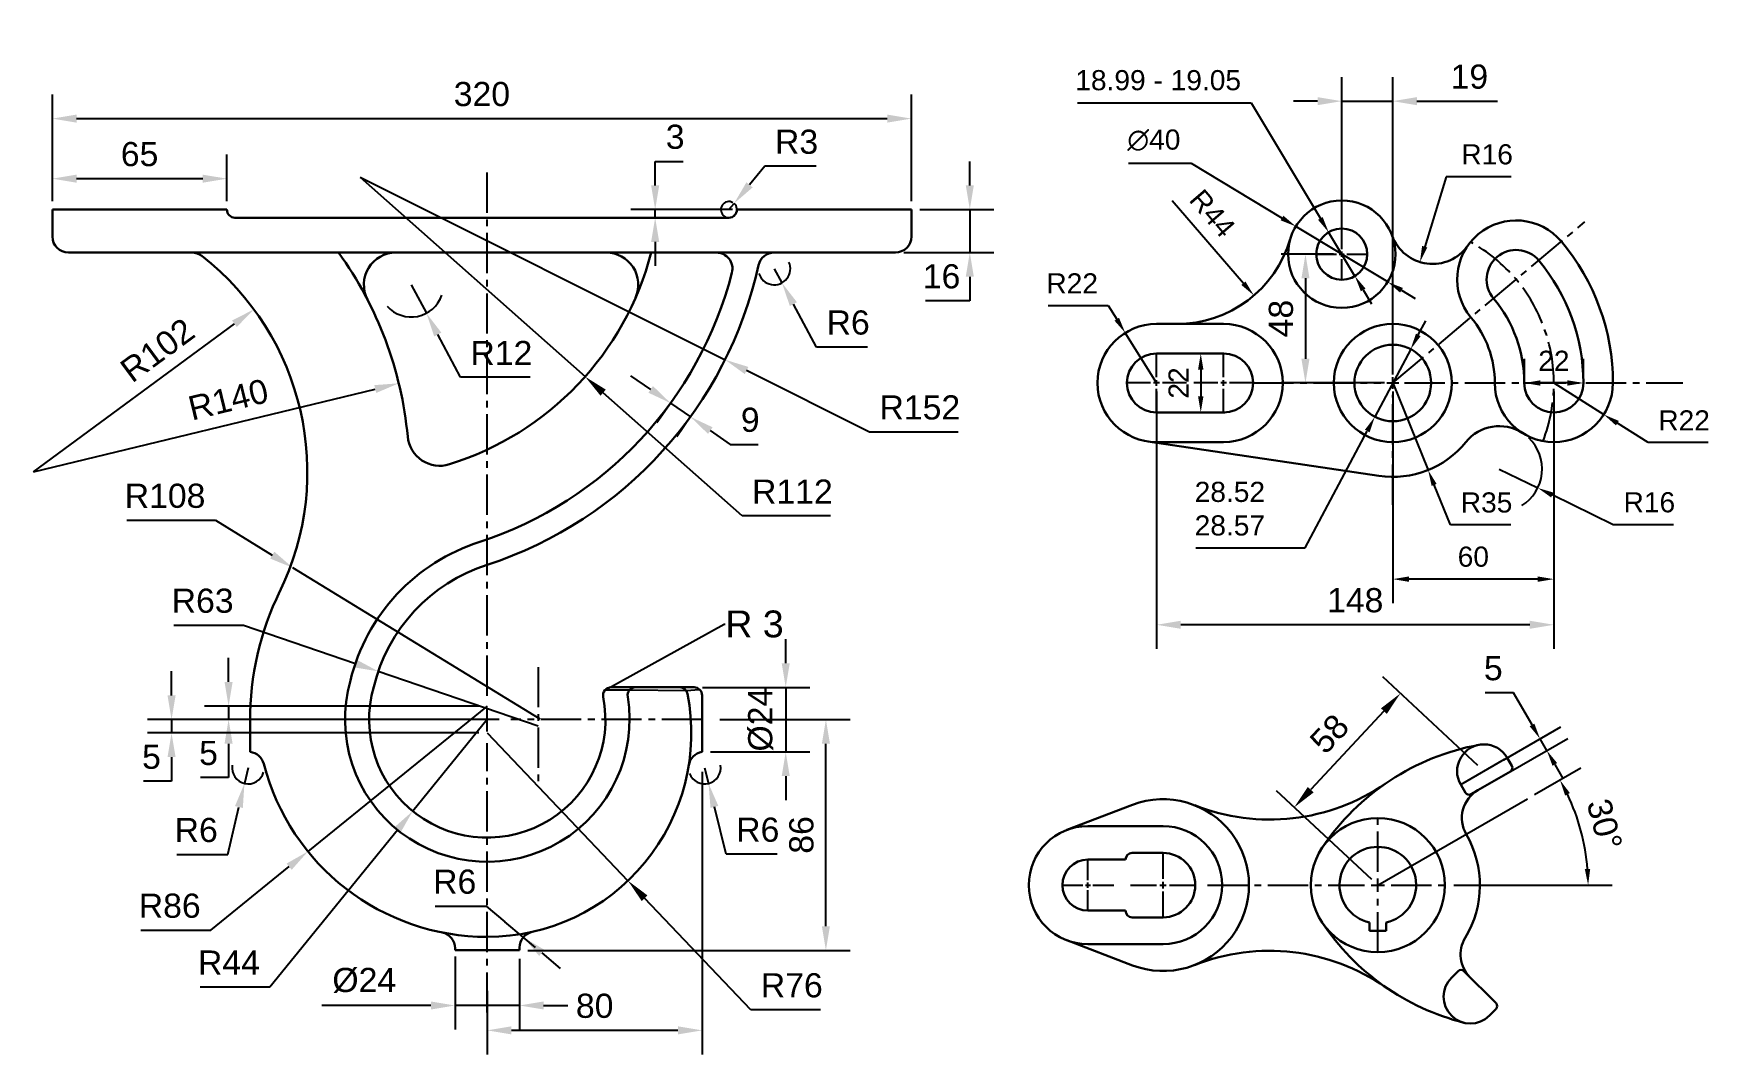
# Model space of a CAD drawing. Header units: millimetres. Extents: x -969 to -345, y 564 to 945.
import ezdxf
from ezdxf import colors
from ezdxf.entities.mleader import LeaderData, LeaderLine
from ezdxf.math import Vec2, Vec3

# ---------------------------------------------------------------- set-up
doc = ezdxf.new("R2010")
doc.units = ezdxf.units.MM
doc.header["$LTSCALE"] = 20
doc.header["$MEASUREMENT"] = 0
doc.linetypes.add('CENTER2', pattern=[1.125, 0.75, -0.125, 0.125, -0.125])
doc.styles.get("Standard").update_dxf_attribs({"font": 'arial.ttf'})
doc.dimstyles.get("Standard").update_dxf_attribs({"dimscale": 50, "dimtxt": 0.18, "dimasz": 0.18, "dimexe": 0.18, "dimexo": 0.0625, "dimgap": 0.09, "dimtad": 1, "dimtoh": 1, "dimdec": 4, "dimdsep": 46, "dimtxsty": 'Standard', "dimcen": 0.09, "dimadec": 0, "dimazin": 0, "dimtfac": 1, "dimtdec": 4, "dimtmove": 0, "dimatfit": 3, "dimfxl": 1, "dimtolj": 1, "dimtzin": 0, "dimarcsym": 0})

msp = doc.modelspace()

# ---------------------------------------------------------------- blocks, each defined once
blk = doc.blocks.new('*D4')
at = {"color": 0, "lineweight": -2, "transparency": 16777216}
for p, q in [((-847.68, 891.18), (-763.86, 816.9)), ((-705.34, 765.04), (-757.12, 810.93)), ((-672.44, 765.04), (-705.34, 765.04))]:
    blk.add_line(p, q, dxfattribs=at)
at = {"color": 0, "transparency": 16777216}
blk.add_solid([(-756.13, 812.05), (-758.12, 809.81), (-763.86, 816.9)], dxfattribs=at)
at = {"layer": 'Defpoints', "color": 0, "transparency": 16777216}
for p in [(-847.68, 891.18), (-763.86, 816.9)]:
    blk.add_point(p, dxfattribs=at)
at = {"color": 0, "transparency": 16777216, "insert": (-686.64, 774.06), "char_height": 9, "attachment_point": 5}
blk.add_mtext('\\A1;R112', dxfattribs=at)
blk = doc.blocks.new('*D5')
at = {"color": 0, "lineweight": -2, "transparency": 16777216}
for p, q in [((-847.68, 891.18), (-711.73, 823.21)), ((-657.86, 796.27), (-703.68, 819.18)), ((-624.95, 796.27), (-657.86, 796.27))]:
    blk.add_line(p, q, dxfattribs=at)
at = {"color": 0, "transparency": 16777216}
blk.add_solid([(-703.01, 820.52), (-704.35, 817.84), (-711.73, 823.21)], dxfattribs=at)
at = {"layer": 'Defpoints', "color": 0, "transparency": 16777216}
for p in [(-847.68, 891.18), (-711.73, 823.21)]:
    blk.add_point(p, dxfattribs=at)
at = {"color": 0, "transparency": 16777216, "insert": (-639.16, 805.37), "char_height": 9, "attachment_point": 5}
blk.add_mtext('\\A1;R152', dxfattribs=at)
blk = doc.blocks.new('*D6')
at = {"color": 0, "lineweight": -2, "transparency": 16777216}
for p, q in [((-800.29, 684.13), (-747.9, 629.08)), ((-702.11, 580.96), (-741.7, 622.56)), ((-676.12, 580.96), (-702.11, 580.96))]:
    blk.add_line(p, q, dxfattribs=at)
at = {"color": 0, "transparency": 16777216}
blk.add_solid([(-740.61, 623.59), (-742.78, 621.52), (-747.9, 629.08)], dxfattribs=at)
at = {"layer": 'Defpoints', "color": 0, "transparency": 16777216}
for p in [(-800.29, 684.13), (-747.9, 629.08)]:
    blk.add_point(p, dxfattribs=at)
at = {"color": 0, "transparency": 16777216, "insert": (-686.87, 590.05), "char_height": 9, "attachment_point": 5}
blk.add_mtext('\\A1;R76', dxfattribs=at)
blk = doc.blocks.new('*D7')
at = {"color": 0, "lineweight": -2, "transparency": 16777216}
for p, q in [((-800.29, 694.13), (-867.1, 639.98)), ((-903.32, 610.61), (-874.09, 634.31)), ((-929.32, 610.61), (-903.32, 610.61))]:
    blk.add_line(p, q, dxfattribs=at)
at = {"color": 0, "transparency": 16777216}
blk.add_solid([(-875.03, 635.47), (-873.14, 633.14), (-867.1, 639.98)], dxfattribs=at)
at = {"layer": 'Defpoints', "color": 0, "transparency": 16777216}
for p in [(-800.29, 694.13), (-867.1, 639.98)]:
    blk.add_point(p, dxfattribs=at)
at = {"color": 0, "transparency": 16777216, "insert": (-918.57, 619.71), "char_height": 9, "attachment_point": 5}
blk.add_mtext('\\A1;R86', dxfattribs=at)
blk = doc.blocks.new('*D9')
at = {"color": 0, "lineweight": -2, "transparency": 16777216}
for p, q in [((-800.29, 689.13), (-828.06, 655)), ((-881.29, 589.57), (-833.74, 648.02)), ((-907.26, 589.57), (-881.29, 589.57))]:
    blk.add_line(p, q, dxfattribs=at)
at = {"color": 0, "transparency": 16777216}
blk.add_solid([(-834.9, 648.97), (-832.57, 647.07), (-828.06, 655)], dxfattribs=at)
at = {"layer": 'Defpoints', "color": 0, "transparency": 16777216}
for p in [(-800.29, 689.13), (-828.06, 655)]:
    blk.add_point(p, dxfattribs=at)
at = {"color": 0, "transparency": 16777216, "insert": (-896.52, 598.57), "char_height": 9, "attachment_point": 5}
blk.add_mtext('\\A1;R44', dxfattribs=at)
blk = doc.blocks.new('*D10')
at = {"color": 0, "lineweight": -2, "transparency": 16777216}
for p, q in [((-917.07, 724.25), (-891.06, 724.25)), ((-891.06, 724.25), (-849.41, 710)), ((-781.29, 686.69), (-840.9, 707.09))]:
    blk.add_line(p, q, dxfattribs=at)
at = {"color": 0, "transparency": 16777216}
blk.add_solid([(-848.93, 711.42), (-849.9, 708.58), (-840.9, 707.09)], dxfattribs=at)
at = {"layer": 'Defpoints', "color": 0, "transparency": 16777216}
for p in [(-840.9, 707.09), (-781.29, 686.69)]:
    blk.add_point(p, dxfattribs=at)
at = {"color": 0, "transparency": 16777216, "insert": (-906.31, 733.35), "char_height": 9, "attachment_point": 5}
blk.add_mtext('\\A1;R63', dxfattribs=at)
blk = doc.blocks.new('*U12')
at = {"color": 0, "linetype": 'CENTER2', "transparency": 16777216}
for p, q in [((0, 8.8), (0, 203.99)), ((-80, 0), (-8.8, 0)), ((8.8, 0), (90.63, 0)), ((0, -109.2), (0, -8.8))]:
    blk.add_line(p, q, dxfattribs=at)
at = {"color": 0, "linetype": 'Continuous', "transparency": 16777216}
for p, q in [((-4.4, 0), (4.4, 0)), ((0, -4.4), (0, 4.4))]:
    blk.add_line(p, q, dxfattribs=at)
blk = doc.blocks.new('*D13')
at = {"color": 0, "lineweight": -2, "transparency": 16777216}
for p, q in [((-896.64, 703.13), (-896.64, 712.13)), ((-803.42, 694.13), (-905.64, 694.13)), ((-896.64, 694.13), (-896.64, 689.13)), ((-894.05, 689.13), (-905.64, 689.13)), ((-896.64, 680.13), (-896.64, 667.55)), ((-896.64, 667.55), (-907.11, 667.55))]:
    blk.add_line(p, q, dxfattribs=at)
at = {"color": 0, "transparency": 16777216}
for points in [[(-898.14, 703.13), (-895.14, 703.13), (-896.64, 694.13)], [(-898.14, 680.13), (-895.14, 680.13), (-896.64, 689.13)]]:
    blk.add_solid(points, dxfattribs=at)
at = {"layer": 'Defpoints', "color": 0, "transparency": 16777216}
for p in [(-800.29, 694.13), (-896.64, 689.13), (-890.92, 689.13)]:
    blk.add_point(p, dxfattribs=at)
at = {"color": 0, "transparency": 16777216, "insert": (-904.12, 676.63), "char_height": 9, "attachment_point": 5}
blk.add_mtext('\\A1;5', dxfattribs=at)
blk = doc.blocks.new('*D14')
at = {"color": 0, "lineweight": -2, "transparency": 16777216}
for p, q in [((-917.89, 698.13), (-917.89, 707.13)), ((-803.42, 689.13), (-926.89, 689.13)), ((-917.89, 689.13), (-917.89, 684.13)), ((-803.42, 684.13), (-926.89, 684.13)), ((-917.89, 675.13), (-917.89, 666.13)), ((-917.89, 666.13), (-928.35, 666.13))]:
    blk.add_line(p, q, dxfattribs=at)
at = {"color": 0, "transparency": 16777216}
for points in [[(-919.39, 698.13), (-916.39, 698.13), (-917.89, 689.13)], [(-919.39, 675.13), (-916.39, 675.13), (-917.89, 684.13)]]:
    blk.add_solid(points, dxfattribs=at)
at = {"layer": 'Defpoints', "color": 0, "transparency": 16777216}
for p in [(-800.29, 689.13), (-917.89, 684.13), (-800.29, 684.13)]:
    blk.add_point(p, dxfattribs=at)
at = {"color": 0, "transparency": 16777216, "insert": (-925.37, 675.21), "char_height": 9, "attachment_point": 5}
blk.add_mtext('\\A1;5', dxfattribs=at)
blk = doc.blocks.new('*D15')
at = {"color": 0, "lineweight": -2, "transparency": 16777216}
for p, q in [((-720.29, 669.62), (-720.29, 564.31)), ((-800.29, 588.02), (-800.29, 564.31)), ((-729.29, 573.31), (-791.29, 573.31))]:
    blk.add_line(p, q, dxfattribs=at)
at = {"color": 0, "transparency": 16777216}
for points in [[(-791.29, 574.81), (-791.29, 571.81), (-800.29, 573.31)], [(-729.29, 574.81), (-729.29, 571.81), (-720.29, 573.31)]]:
    blk.add_solid(points, dxfattribs=at)
at = {"layer": 'Defpoints', "color": 0, "transparency": 16777216}
for p in [(-720.29, 672.75), (-800.29, 591.15), (-800.29, 573.31)]:
    blk.add_point(p, dxfattribs=at)
at = {"color": 0, "transparency": 16777216, "insert": (-760.29, 582.41), "char_height": 9, "attachment_point": 5}
blk.add_mtext('\\A1;80', dxfattribs=at)
blk = doc.blocks.new('*D16')
at = {"color": 0, "lineweight": -2, "transparency": 16777216}
for p, q in [((-713.64, 689.13), (-665.16, 689.13)), ((-674.16, 612.13), (-674.16, 680.13)), ((-785.17, 603.13), (-665.16, 603.13))]:
    blk.add_line(p, q, dxfattribs=at)
at = {"color": 0, "transparency": 16777216}
for points in [[(-675.66, 680.13), (-672.66, 680.13), (-674.16, 689.13)], [(-675.66, 612.13), (-672.66, 612.13), (-674.16, 603.13)]]:
    blk.add_solid(points, dxfattribs=at)
at = {"layer": 'Defpoints', "color": 0, "transparency": 16777216}
for p in [(-716.77, 689.13), (-674.16, 689.13), (-788.29, 603.13)]:
    blk.add_point(p, dxfattribs=at)
at = {"color": 0, "transparency": 16777216, "insert": (-683.26, 646.13), "char_height": 9, "attachment_point": 5, "rotation": 90}
blk.add_mtext('\\A1;86', dxfattribs=at)
blk = doc.blocks.new('*D17')
at = {"color": 0, "lineweight": -2, "transparency": 16777216}
for p, q in [((-962.29, 882.26), (-962.29, 922.05)), ((-642.29, 882.26), (-642.29, 922.05)), ((-953.29, 913.05), (-651.29, 913.05))]:
    blk.add_line(p, q, dxfattribs=at)
at = {"color": 0, "transparency": 16777216}
for points in [[(-953.29, 914.55), (-953.29, 911.55), (-962.29, 913.05)], [(-651.29, 914.55), (-651.29, 911.55), (-642.29, 913.05)]]:
    blk.add_solid(points, dxfattribs=at)
at = {"layer": 'Defpoints', "color": 0, "transparency": 16777216}
for p in [(-642.29, 913.05), (-962.29, 879.13), (-642.29, 879.13)]:
    blk.add_point(p, dxfattribs=at)
at = {"color": 0, "transparency": 16777216, "insert": (-802.29, 922.15), "char_height": 9, "attachment_point": 5}
blk.add_mtext('\\A1;320', dxfattribs=at)
blk = doc.blocks.new('*D18')
at = {"color": 0, "lineweight": -2, "transparency": 16777216}
for p, q in [((-620.56, 888.13), (-620.56, 897.13)), ((-639.17, 879.13), (-611.56, 879.13)), ((-620.56, 879.13), (-620.56, 863.13)), ((-645.17, 863.13), (-611.56, 863.13)), ((-620.56, 854.13), (-620.56, 845.13)), ((-620.56, 845.13), (-637.1, 845.13))]:
    blk.add_line(p, q, dxfattribs=at)
at = {"color": 0, "transparency": 16777216}
for points in [[(-622.06, 888.13), (-619.06, 888.13), (-620.56, 879.13)], [(-622.06, 854.13), (-619.06, 854.13), (-620.56, 863.13)]]:
    blk.add_solid(points, dxfattribs=at)
at = {"layer": 'Defpoints', "color": 0, "transparency": 16777216}
for p in [(-642.29, 879.13), (-648.29, 863.13), (-620.56, 863.13)]:
    blk.add_point(p, dxfattribs=at)
at = {"color": 0, "transparency": 16777216, "insert": (-631.08, 854.23), "char_height": 9, "attachment_point": 5}
blk.add_mtext('\\A1;16', dxfattribs=at)
blk = doc.blocks.new('*D19')
at = {"color": 0, "lineweight": -2, "transparency": 16777216}
for p, q in [((-737.76, 888.13), (-737.76, 897.13)), ((-737.76, 897.13), (-727.36, 897.13)), ((-708.97, 879.13), (-746.76, 879.13)), ((-717.3, 876.13), (-746.76, 876.13)), ((-737.76, 876.13), (-737.76, 879.13)), ((-737.76, 867.13), (-737.76, 858.13))]:
    blk.add_line(p, q, dxfattribs=at)
at = {"color": 0, "transparency": 16777216}
for points in [[(-739.26, 888.13), (-736.26, 888.13), (-737.76, 879.13)], [(-739.26, 867.13), (-736.26, 867.13), (-737.76, 876.13)]]:
    blk.add_solid(points, dxfattribs=at)
at = {"layer": 'Defpoints', "color": 0, "transparency": 16777216}
for p in [(-737.76, 876.13), (-714.18, 876.13), (-705.84, 879.13)]:
    blk.add_point(p, dxfattribs=at)
at = {"color": 0, "transparency": 16777216, "insert": (-730.31, 906.23), "char_height": 9, "attachment_point": 5}
blk.add_mtext('\\A1;3', dxfattribs=at)
blk = doc.blocks.new('*D20')
at = {"color": 0, "lineweight": -2, "transparency": 16777216}
for p, q in [((-696.85, 895.27), (-702.61, 888.35)), ((-677.84, 895.27), (-696.85, 895.27)), ((-710.29, 879.13), (-708.37, 881.44))]:
    blk.add_line(p, q, dxfattribs=at)
blk.add_arc((-710.29, 879.13), 3, 59.6831, 50.21123, dxfattribs=at)
at = {"color": 0, "transparency": 16777216}
blk.add_solid([(-703.76, 889.31), (-701.46, 887.39), (-708.37, 881.44)], dxfattribs=at)
at = {"layer": 'Defpoints', "color": 0, "transparency": 16777216}
for p in [(-708.37, 881.44), (-710.29, 879.13)]:
    blk.add_point(p, dxfattribs=at)
at = {"color": 0, "transparency": 16777216, "insert": (-685.09, 904.37), "char_height": 9, "attachment_point": 5}
blk.add_mtext('\\A1;R3', dxfattribs=at)
blk = doc.blocks.new('*D21')
at = {"color": 0, "lineweight": -2, "transparency": 16777216}
for p, q in [((-693.39, 857.13), (-690.54, 851.85)), ((-677.63, 827.93), (-686.27, 843.93)), ((-658.62, 827.93), (-677.63, 827.93))]:
    blk.add_line(p, q, dxfattribs=at)
blk.add_arc((-693.39, 857.13), 6, 197.39695, 24.30116, dxfattribs=at)
at = {"color": 0, "transparency": 16777216}
blk.add_solid([(-684.95, 844.65), (-687.59, 843.22), (-690.54, 851.85)], dxfattribs=at)
at = {"layer": 'Defpoints', "color": 0, "transparency": 16777216}
for p in [(-693.39, 857.13), (-690.54, 851.85)]:
    blk.add_point(p, dxfattribs=at)
at = {"color": 0, "transparency": 16777216, "insert": (-665.87, 837.02), "char_height": 9, "attachment_point": 5}
blk.add_mtext('\\A1;R6', dxfattribs=at)
blk = doc.blocks.new('*D22')
at = {"color": 0, "lineweight": -2, "transparency": 16777216}
for p, q in [((-828.6, 851.13), (-822.96, 840.54)), ((-810.24, 816.68), (-818.73, 832.6)), ((-784.33, 816.68), (-810.24, 816.68))]:
    blk.add_line(p, q, dxfattribs=at)
blk.add_arc((-828.6, 851.13), 12, 221.70472, 341.02741, dxfattribs=at)
at = {"color": 0, "transparency": 16777216}
blk.add_solid([(-817.4, 833.31), (-820.05, 831.9), (-822.96, 840.54)], dxfattribs=at)
at = {"layer": 'Defpoints', "color": 0, "transparency": 16777216}
for p in [(-828.6, 851.13), (-822.96, 840.54)]:
    blk.add_point(p, dxfattribs=at)
at = {"color": 0, "transparency": 16777216, "insert": (-795.04, 825.7), "char_height": 9, "attachment_point": 5}
blk.add_mtext('\\A1;R12', dxfattribs=at)
blk = doc.blocks.new('*D24')
at = {"color": 0, "lineweight": -2, "transparency": 16777216}
for p, q in [((-962.29, 882.26), (-962.29, 899.67)), ((-897.29, 882.26), (-897.29, 899.67)), ((-906.29, 890.67), (-953.29, 890.67))]:
    blk.add_line(p, q, dxfattribs=at)
at = {"color": 0, "transparency": 16777216}
for points in [[(-953.29, 892.17), (-953.29, 889.17), (-962.29, 890.67)], [(-906.29, 892.17), (-906.29, 889.17), (-897.29, 890.67)]]:
    blk.add_solid(points, dxfattribs=at)
at = {"layer": 'Defpoints', "color": 0, "transparency": 16777216}
for p in [(-962.29, 890.67), (-962.29, 879.13), (-897.29, 879.13)]:
    blk.add_point(p, dxfattribs=at)
at = {"color": 0, "transparency": 16777216, "insert": (-929.79, 899.77), "char_height": 9, "attachment_point": 5}
blk.add_mtext('\\A1;65', dxfattribs=at)
blk = doc.blocks.new('*D25')
at = {"color": 0, "lineweight": -2, "transparency": 16777216}
for p, q in [((-739.41, 812.15), (-746.82, 817.26)), ((-731.83, 807.29), (-737.13, 799.63)), ((-732.01, 807.03), (-724.61, 801.91)), ((-724.43, 802.17), (-729.73, 794.51)), ((-717.21, 796.79), (-709.8, 791.67)), ((-709.8, 791.67), (-699.39, 791.67))]:
    blk.add_line(p, q, dxfattribs=at)
at = {"color": 0, "transparency": 16777216}
for points in [[(-738.56, 813.38), (-740.27, 810.91), (-732.01, 807.03)], [(-716.35, 798.03), (-718.06, 795.56), (-724.61, 801.91)]]:
    blk.add_solid(points, dxfattribs=at)
at = {"layer": 'Defpoints', "color": 0, "transparency": 16777216}
for p in [(-730.06, 809.86), (-724.61, 801.91), (-722.65, 804.74)]:
    blk.add_point(p, dxfattribs=at)
at = {"color": 0, "transparency": 16777216, "insert": (-702.34, 800.77), "char_height": 9, "attachment_point": 5}
blk.add_mtext('\\A1;9', dxfattribs=at)
blk = doc.blocks.new('*D26')
at = {"color": 0, "lineweight": -2, "transparency": 16777216}
for p, q in [((-934.57, 763.36), (-901.55, 763.36)), ((-901.55, 763.36), (-880.37, 750.38)), ((-780.61, 689.26), (-872.7, 745.68))]:
    blk.add_line(p, q, dxfattribs=at)
at = {"color": 0, "transparency": 16777216}
blk.add_solid([(-879.59, 751.66), (-881.16, 749.1), (-872.7, 745.68)], dxfattribs=at)
at = {"layer": 'Defpoints', "color": 0, "transparency": 16777216}
for p in [(-872.7, 745.68), (-780.61, 689.26)]:
    blk.add_point(p, dxfattribs=at)
at = {"color": 0, "transparency": 16777216, "insert": (-920.31, 772.45), "char_height": 9, "attachment_point": 5}
blk.add_mtext('\\A1;R108', dxfattribs=at)
blk = doc.blocks.new('*D27')
at = {"color": 0, "lineweight": -2, "transparency": 16777216}
for p, q in [((-689.13, 710.13), (-689.13, 719.13)), ((-720.17, 701.13), (-680.13, 701.13)), ((-689.13, 701.13), (-689.13, 677.06)), ((-717.17, 677.06), (-680.13, 677.06)), ((-689.13, 668.06), (-689.13, 659.06))]:
    blk.add_line(p, q, dxfattribs=at)
at = {"color": 0, "transparency": 16777216}
for points in [[(-690.63, 710.13), (-687.63, 710.13), (-689.13, 701.13)], [(-690.63, 668.06), (-687.63, 668.06), (-689.13, 677.06)]]:
    blk.add_solid(points, dxfattribs=at)
at = {"layer": 'Defpoints', "color": 0, "transparency": 16777216}
for p in [(-723.29, 701.13), (-720.29, 677.06), (-689.13, 677.06)]:
    blk.add_point(p, dxfattribs=at)
at = {"color": 0, "transparency": 16777216, "insert": (-698.47, 689.09), "char_height": 9, "attachment_point": 5, "rotation": 90}
blk.add_mtext('\\A1;%%C24', dxfattribs=at)
blk = doc.blocks.new('*D28')
at = {"color": 0, "lineweight": -2, "transparency": 16777216}
for p, q in [((-812.29, 600.79), (-812.29, 573.58)), ((-788.29, 600.01), (-788.29, 573.58)), ((-821.29, 582.58), (-861.94, 582.58)), ((-788.29, 582.58), (-812.29, 582.58)), ((-779.29, 582.58), (-770.29, 582.58))]:
    blk.add_line(p, q, dxfattribs=at)
at = {"color": 0, "transparency": 16777216}
for points in [[(-821.29, 584.08), (-821.29, 581.08), (-812.29, 582.58)], [(-779.29, 584.08), (-779.29, 581.08), (-788.29, 582.58)]]:
    blk.add_solid(points, dxfattribs=at)
at = {"layer": 'Defpoints', "color": 0, "transparency": 16777216}
for p in [(-812.29, 603.91), (-788.29, 603.13), (-788.29, 582.58)]:
    blk.add_point(p, dxfattribs=at)
at = {"color": 0, "transparency": 16777216, "insert": (-846.11, 591.93), "char_height": 9, "attachment_point": 5}
blk.add_mtext('\\A1;%%C24', dxfattribs=at)
blk = doc.blocks.new('*D29')
at = {"color": 0, "lineweight": -2, "transparency": 16777216}
for p, q in [((-719.33, 671.13), (-717.87, 665.31)), ((-711.28, 638.93), (-715.69, 656.58)), ((-692.27, 638.93), (-711.28, 638.93))]:
    blk.add_line(p, q, dxfattribs=at)
blk.add_arc((-719.33, 671.13), 6, 200.71959, 9.97775, dxfattribs=at)
at = {"color": 0, "transparency": 16777216}
blk.add_solid([(-714.23, 656.94), (-717.14, 656.22), (-717.87, 665.31)], dxfattribs=at)
at = {"layer": 'Defpoints', "color": 0, "transparency": 16777216}
for p in [(-719.33, 671.13), (-717.87, 665.31)]:
    blk.add_point(p, dxfattribs=at)
at = {"color": 0, "transparency": 16777216, "insert": (-699.53, 648.03), "char_height": 9, "attachment_point": 5}
blk.add_mtext('\\A1;R6', dxfattribs=at)
blk = doc.blocks.new('*D30')
at = {"color": 0, "lineweight": -2, "transparency": 16777216}
for p, q in [((-889.37, 671.13), (-890.74, 665.29)), ((-896.95, 638.82), (-892.8, 656.53)), ((-915.96, 638.82), (-896.95, 638.82))]:
    blk.add_line(p, q, dxfattribs=at)
blk.add_arc((-889.37, 671.13), 6, 170.84745, 344.63596, dxfattribs=at)
at = {"color": 0, "transparency": 16777216}
blk.add_solid([(-894.26, 656.87), (-891.34, 656.19), (-890.74, 665.29)], dxfattribs=at)
at = {"layer": 'Defpoints', "color": 0, "transparency": 16777216}
for p in [(-889.37, 671.13), (-890.74, 665.29)]:
    blk.add_point(p, dxfattribs=at)
at = {"color": 0, "transparency": 16777216, "insert": (-908.71, 647.92), "char_height": 9, "attachment_point": 5}
blk.add_mtext('\\A1;R6', dxfattribs=at)
blk = doc.blocks.new('*D31')
at = {"color": 0, "lineweight": -2, "transparency": 16777216}
for p, q in [((-819.67, 619.57), (-800.67, 619.57)), ((-800.67, 619.57), (-793.78, 613.78)), ((-786.88, 607.99), (-793.78, 613.78)), ((-782.29, 604.13), (-786.88, 607.99)), ((-779.99, 602.2), (-773.1, 596.41))]:
    blk.add_line(p, q, dxfattribs=at)
at = {"color": 0, "transparency": 16777216}
blk.add_solid([(-779.03, 603.35), (-780.96, 601.05), (-786.88, 607.99)], dxfattribs=at)
at = {"layer": 'Defpoints', "color": 0, "transparency": 16777216}
for p in [(-786.88, 607.99), (-782.29, 604.13)]:
    blk.add_point(p, dxfattribs=at)
at = {"color": 0, "transparency": 16777216, "insert": (-812.42, 628.67), "char_height": 9, "attachment_point": 5}
blk.add_mtext('\\A1;R6', dxfattribs=at)
blk = doc.blocks.new('*D35')
at = {"color": 0, "lineweight": -2, "transparency": 16777216}
blk.add_line((-969.31, 781.4), (-894.47, 836.61), dxfattribs=at)
at = {"color": 0, "transparency": 16777216}
blk.add_solid([(-895.36, 837.82), (-893.58, 835.4), (-887.23, 841.95)], dxfattribs=at)
at = {"layer": 'Defpoints', "color": 0, "transparency": 16777216}
for p in [(-887.23, 841.95), (-969.31, 781.4)]:
    blk.add_point(p, dxfattribs=at)
at = {"color": 0, "transparency": 16777216, "insert": (-923.14, 826.76), "char_height": 9, "attachment_point": 5, "rotation": 36.41746}
blk.add_mtext('\\A1;R102', dxfattribs=at)
blk = doc.blocks.new('*D37')
at = {"color": 0, "lineweight": -2, "transparency": 16777216}
blk.add_line((-969.31, 781.4), (-842, 812.29), dxfattribs=at)
at = {"color": 0, "transparency": 16777216}
blk.add_solid([(-842.36, 813.74), (-841.65, 810.83), (-833.26, 814.41)], dxfattribs=at)
at = {"layer": 'Defpoints', "color": 0, "transparency": 16777216}
for p in [(-833.26, 814.41), (-969.31, 781.4)]:
    blk.add_point(p, dxfattribs=at)
at = {"color": 0, "transparency": 16777216, "insert": (-896.76, 808.36), "char_height": 9, "attachment_point": 5, "rotation": 13.63729}
blk.add_mtext('\\A1;R140', dxfattribs=at)
blk = doc.blocks.new('*U40')
at = {"color": 0, "linetype": 'CENTER2', "transparency": 16777216}
for p, q in [((0, 4.4), (0, 80.67)), ((-52, 0), (-4.4, 0)), ((4.4, 0), (108.09, 0)), ((0, -45.39), (0, -4.4))]:
    blk.add_line(p, q, dxfattribs=at)
at = {"color": 0, "linetype": 'Continuous', "transparency": 16777216}
for p, q in [((-2.2, 0), (2.2, 0)), ((0, -2.2), (0, 2.2))]:
    blk.add_line(p, q, dxfattribs=at)
blk = doc.blocks.new('*U41')
at = {"color": 0, "linetype": 'CENTER2', "transparency": 16777216}
for p, q in [((0, 2.2), (0, 11.12)), ((-11.12, 0), (-2.2, 0)), ((2.2, 0), (11.12, 0)), ((0, -11.12), (0, -2.2))]:
    blk.add_line(p, q, dxfattribs=at)
at = {"color": 0, "linetype": 'Continuous', "transparency": 16777216}
for p, q in [((-1.1, 0), (1.1, 0)), ((0, -1.1), (0, 1.1))]:
    blk.add_line(p, q, dxfattribs=at)
blk = doc.blocks.new('*U42')
at = {"color": 0, "linetype": 'CENTER2', "transparency": 16777216}
for p, q in [((0, 2.2), (0, 11.12)), ((-11.12, 0), (-2.2, 0)), ((2.2, 0), (11.12, 0)), ((0, -11.12), (0, -2.2))]:
    blk.add_line(p, q, dxfattribs=at)
at = {"color": 0, "linetype": 'Continuous', "transparency": 16777216}
for p, q in [((-1.1, 0), (1.1, 0)), ((0, -1.1), (0, 1.1))]:
    blk.add_line(p, q, dxfattribs=at)
blk = doc.blocks.new('*U43')
at = {"color": 0, "linetype": 'CENTER2', "transparency": 16777216}
for p, q in [((0, 1.902), (0, 9.63)), ((-9.63, 0), (-1.902, 0)), ((1.902, 0), (9.63, 0)), ((0, -9.63), (0, -1.902))]:
    blk.add_line(p, q, dxfattribs=at)
at = {"color": 0, "linetype": 'Continuous', "transparency": 16777216}
for p, q in [((-0.951, 0), (0.951, 0)), ((0, -0.951), (0, 0.951))]:
    blk.add_line(p, q, dxfattribs=at)
blk = doc.blocks.new('*D44')
at = {"color": 0, "lineweight": -2, "transparency": 16777216}
for p, q in [((-591.35, 843.39), (-569, 843.39)), ((-569, 843.39), (-565.83, 838.3)), ((-551.01, 814.54), (-562.65, 833.21))]:
    blk.add_line(p, q, dxfattribs=at)
at = {"color": 0, "transparency": 16777216}
blk.add_solid([(-564.98, 838.83), (-566.68, 837.77), (-562.65, 833.21)], dxfattribs=at)
at = {"layer": 'Defpoints', "color": 0, "transparency": 16777216}
for p in [(-562.65, 833.21), (-551.01, 814.54)]:
    blk.add_point(p, dxfattribs=at)
at = {"color": 0, "transparency": 16777216, "insert": (-582.43, 851.66), "char_height": 7.5, "attachment_point": 5}
blk.add_mtext('\\A1;R22', dxfattribs=at)
blk = doc.blocks.new('*D45')
at = {"color": 0, "lineweight": -2, "transparency": 16777216}
for p, q in [((-403.01, 814.54), (-384.42, 802.78)), ((-367.92, 792.33), (-379.35, 799.57)), ((-345.57, 792.33), (-367.92, 792.33))]:
    blk.add_line(p, q, dxfattribs=at)
at = {"color": 0, "transparency": 16777216}
blk.add_solid([(-378.82, 800.41), (-379.89, 798.72), (-384.42, 802.78)], dxfattribs=at)
at = {"layer": 'Defpoints', "color": 0, "transparency": 16777216}
for p in [(-403.01, 814.54), (-384.42, 802.78)]:
    blk.add_point(p, dxfattribs=at)
at = {"color": 0, "transparency": 16777216, "insert": (-354.5, 800.6), "char_height": 7.5, "attachment_point": 5}
blk.add_mtext('\\A1;R22', dxfattribs=at)
blk = doc.blocks.new('*D46')
at = {"color": 0, "lineweight": -2, "transparency": 16777216}
for p, q in [((-423.37, 782.45), (-409, 775.43)), ((-380.91, 761.71), (-403.6, 772.8)), ((-358.49, 761.71), (-380.91, 761.71))]:
    blk.add_line(p, q, dxfattribs=at)
blk.add_arc((-423.37, 782.45), 16, 301.73919, 46.41493, dxfattribs=at)
at = {"color": 0, "transparency": 16777216}
blk.add_solid([(-403.16, 773.7), (-404.04, 771.9), (-409, 775.43)], dxfattribs=at)
at = {"layer": 'Defpoints', "color": 0, "transparency": 16777216}
for p in [(-423.37, 782.45), (-409, 775.43)]:
    blk.add_point(p, dxfattribs=at)
at = {"color": 0, "transparency": 16777216, "insert": (-367.45, 770.04), "char_height": 7.5, "attachment_point": 5}
blk.add_mtext('\\A1;R16', dxfattribs=at)
blk = doc.blocks.new('*D47')
at = {"color": 0, "lineweight": -2, "transparency": 16777216}
for p, q in [((-443.13, 891.37), (-451.13, 865.32)), ((-418.92, 891.37), (-443.13, 891.37))]:
    blk.add_line(p, q, dxfattribs=at)
at = {"color": 0, "transparency": 16777216}
blk.add_solid([(-452.09, 865.61), (-450.17, 865.03), (-452.89, 859.59)], dxfattribs=at)
at = {"layer": 'Defpoints', "color": 0, "transparency": 16777216}
for p in [(-448.19, 874.88), (-452.89, 859.59)]:
    blk.add_point(p, dxfattribs=at)
at = {"color": 0, "transparency": 16777216, "insert": (-427.88, 899.7), "char_height": 7.5, "attachment_point": 5}
blk.add_mtext('\\A1;R16', dxfattribs=at)
blk = doc.blocks.new('*D48')
at = {"color": 0, "lineweight": -2, "transparency": 16777216}
for p, q in [((-463.01, 814.54), (-449.86, 782.1)), ((-441.56, 761.64), (-447.61, 776.54)), ((-419.09, 761.64), (-441.56, 761.64))]:
    blk.add_line(p, q, dxfattribs=at)
at = {"color": 0, "transparency": 16777216}
blk.add_solid([(-446.68, 776.92), (-448.53, 776.17), (-449.86, 782.1)], dxfattribs=at)
at = {"layer": 'Defpoints', "color": 0, "transparency": 16777216}
for p in [(-463.01, 814.54), (-449.86, 782.1)]:
    blk.add_point(p, dxfattribs=at)
at = {"color": 0, "transparency": 16777216, "insert": (-428.08, 769.97), "char_height": 7.5, "attachment_point": 5}
blk.add_mtext('\\A1;R35', dxfattribs=at)
blk = doc.blocks.new('*D49')
at = {"color": 0, "lineweight": -2, "transparency": 16777216}
blk.add_line((-545.18, 882.57), (-518.66, 851.72), dxfattribs=at)
at = {"color": 0, "transparency": 16777216}
blk.add_solid([(-517.9, 852.37), (-519.42, 851.07), (-514.75, 847.17)], dxfattribs=at)
at = {"layer": 'Defpoints', "color": 0, "transparency": 16777216}
for p in [(-543.43, 880.54), (-514.75, 847.17)]:
    blk.add_point(p, dxfattribs=at)
at = {"color": 0, "transparency": 16777216, "insert": (-530.16, 877.75), "char_height": 7.5, "attachment_point": 5, "rotation": 310.67691}
blk.add_mtext('\\A1;R44', dxfattribs=at)
blk = doc.blocks.new('*D50')
at = {"color": 0, "lineweight": -2, "transparency": 16777216}
for p, q in [((-453.52, 832.45), (-450.71, 837.75)), ((-456.33, 827.15), (-469.7, 801.93)), ((-495.59, 753.06), (-472.51, 796.63)), ((-536.42, 753.06), (-495.59, 753.06))]:
    blk.add_line(p, q, dxfattribs=at)
at = {"color": 0, "transparency": 16777216}
for points in [[(-454.4, 832.92), (-452.64, 831.98), (-456.33, 827.15)], [(-473.39, 797.1), (-471.62, 796.16), (-469.7, 801.93)]]:
    blk.add_solid(points, dxfattribs=at)
at = {"layer": 'Defpoints', "color": 0, "transparency": 16777216}
for p in [(-456.33, 827.15), (-469.7, 801.93)]:
    blk.add_point(p, dxfattribs=at)
at = {"color": 0, "transparency": 16777216, "insert": (-523.7, 767.66), "char_height": 7.5, "attachment_point": 5}
blk.add_mtext('\\A1;28.52 \\P28.57', dxfattribs=at)
blk = doc.blocks.new('*D51')
at = {"color": 0, "lineweight": -2, "transparency": 16777216}
for p, q in [((-561.44, 896.46), (-538.06, 896.46)), ((-538.06, 896.46), (-504.26, 876)), ((-464.9, 852.19), (-499.12, 872.89)), ((-459.77, 849.08), (-454.64, 845.97))]:
    blk.add_line(p, q, dxfattribs=at)
at = {"color": 0, "transparency": 16777216}
for points in [[(-503.74, 876.86), (-504.78, 875.14), (-499.12, 872.89)], [(-459.25, 849.94), (-460.29, 848.22), (-464.9, 852.19)]]:
    blk.add_solid(points, dxfattribs=at)
at = {"layer": 'Defpoints', "color": 0, "transparency": 16777216}
for p in [(-499.12, 872.89), (-464.9, 852.19)]:
    blk.add_point(p, dxfattribs=at)
at = {"color": 0, "transparency": 16777216, "insert": (-552, 904.99), "char_height": 7.5, "attachment_point": 5}
blk.add_mtext('\\A1;∅40', dxfattribs=at)
blk = doc.blocks.new('*D52')
at = {"color": 0, "lineweight": -2, "transparency": 16777216}
for p, q in [((-580.49, 918.99), (-515.8, 918.99)), ((-515.8, 918.99), (-489.98, 875.85)), ((-477.13, 854.38), (-486.9, 870.7)), ((-474.05, 849.23), (-470.97, 844.08))]:
    blk.add_line(p, q, dxfattribs=at)
at = {"color": 0, "transparency": 16777216}
for points in [[(-489.12, 876.36), (-490.84, 875.33), (-486.9, 870.7)], [(-473.19, 849.75), (-474.91, 848.72), (-477.13, 854.38)]]:
    blk.add_solid(points, dxfattribs=at)
at = {"layer": 'Defpoints', "color": 0, "transparency": 16777216}
for p in [(-486.9, 870.7), (-477.13, 854.38)]:
    blk.add_point(p, dxfattribs=at)
at = {"color": 0, "transparency": 16777216, "insert": (-550.4, 927.32), "char_height": 7.5, "attachment_point": 5}
blk.add_mtext('\\A1;18.99 - 19.05', dxfattribs=at)
blk = doc.blocks.new('*D53')
at = {"color": 0, "lineweight": -2, "transparency": 16777216}
for p, q in [((-547.89, 825.54), (-525.54, 825.54)), ((-534.54, 819.54), (-534.54, 809.54)), ((-547.89, 803.54), (-525.54, 803.54))]:
    blk.add_line(p, q, dxfattribs=at)
at = {"color": 0, "transparency": 16777216}
for points in [[(-535.54, 819.54), (-533.54, 819.54), (-534.54, 825.54)], [(-535.54, 809.54), (-533.54, 809.54), (-534.54, 803.54)]]:
    blk.add_solid(points, dxfattribs=at)
at = {"layer": 'Defpoints', "color": 0, "transparency": 16777216}
for p in [(-551.01, 825.54), (-551.01, 803.54), (-534.54, 803.54)]:
    blk.add_point(p, dxfattribs=at)
at = {"color": 0, "transparency": 16777216, "insert": (-542.8, 814.54), "char_height": 7.5, "attachment_point": 5, "rotation": 90}
blk.add_mtext('\\A1;22', dxfattribs=at)
blk = doc.blocks.new('*D54')
at = {"color": 0, "lineweight": -2, "transparency": 16777216}
for p, q in [((-414.01, 817.67), (-414.01, 823.54)), ((-392.01, 817.67), (-392.01, 823.54)), ((-398.01, 814.54), (-408.01, 814.54))]:
    blk.add_line(p, q, dxfattribs=at)
at = {"color": 0, "transparency": 16777216}
for points in [[(-408.01, 815.54), (-408.01, 813.54), (-414.01, 814.54)], [(-398.01, 815.54), (-398.01, 813.54), (-392.01, 814.54)]]:
    blk.add_solid(points, dxfattribs=at)
at = {"layer": 'Defpoints', "color": 0, "transparency": 16777216}
for p in [(-414.01, 814.54), (-414.01, 814.54), (-392.01, 814.54)]:
    blk.add_point(p, dxfattribs=at)
at = {"color": 0, "transparency": 16777216, "insert": (-403.01, 822.81), "char_height": 7.5, "attachment_point": 5}
blk.add_mtext('\\A1;22', dxfattribs=at)
blk = doc.blocks.new('*D55')
at = {"color": 0, "lineweight": -2, "transparency": 16777216}
for p, q in [((-463.01, 811.42), (-463.01, 732.44)), ((-403.01, 811.42), (-403.01, 732.44)), ((-409.01, 741.44), (-457.01, 741.44))]:
    blk.add_line(p, q, dxfattribs=at)
at = {"color": 0, "transparency": 16777216}
for points in [[(-457.01, 742.44), (-457.01, 740.44), (-463.01, 741.44)], [(-409.01, 742.44), (-409.01, 740.44), (-403.01, 741.44)]]:
    blk.add_solid(points, dxfattribs=at)
at = {"layer": 'Defpoints', "color": 0, "transparency": 16777216}
for p in [(-463.01, 814.54), (-403.01, 814.54), (-463.01, 741.44)]:
    blk.add_point(p, dxfattribs=at)
at = {"color": 0, "transparency": 16777216, "insert": (-433.01, 749.77), "char_height": 7.5, "attachment_point": 5}
blk.add_mtext('\\A1;60', dxfattribs=at)
blk = doc.blocks.new('*D56')
at = {"color": 0, "lineweight": -2, "transparency": 16777216}
for p, q in [((-551.01, 811.42), (-551.01, 715.44)), ((-403.01, 811.42), (-403.01, 715.44)), ((-412.01, 724.44), (-542.01, 724.44))]:
    blk.add_line(p, q, dxfattribs=at)
at = {"color": 0, "transparency": 16777216}
for points in [[(-542.01, 725.94), (-542.01, 722.94), (-551.01, 724.44)], [(-412.01, 725.94), (-412.01, 722.94), (-403.01, 724.44)]]:
    blk.add_solid(points, dxfattribs=at)
at = {"layer": 'Defpoints', "color": 0, "transparency": 16777216}
for p in [(-551.01, 814.54), (-403.01, 814.54), (-551.01, 724.44)]:
    blk.add_point(p, dxfattribs=at)
at = {"color": 0, "transparency": 16777216, "insert": (-477.01, 733.54), "char_height": 9, "attachment_point": 5}
blk.add_mtext('\\A1;148', dxfattribs=at)
blk = doc.blocks.new('*D57')
at = {"color": 0, "lineweight": -2, "transparency": 16777216}
for p, q in [((-485.14, 862.54), (-504.54, 862.54)), ((-495.54, 853.54), (-495.54, 823.54)), ((-466.14, 814.54), (-504.54, 814.54))]:
    blk.add_line(p, q, dxfattribs=at)
at = {"color": 0, "transparency": 16777216}
for points in [[(-497.04, 853.54), (-494.04, 853.54), (-495.54, 862.54)], [(-497.04, 823.54), (-494.04, 823.54), (-495.54, 814.54)]]:
    blk.add_solid(points, dxfattribs=at)
at = {"layer": 'Defpoints', "color": 0, "transparency": 16777216}
for p in [(-482.01, 862.54), (-495.54, 814.54), (-463.01, 814.54)]:
    blk.add_point(p, dxfattribs=at)
at = {"color": 0, "transparency": 16777216, "insert": (-504.63, 838.54), "char_height": 9, "attachment_point": 5, "rotation": 90}
blk.add_mtext('\\A1;48', dxfattribs=at)
blk = doc.blocks.new('*D58')
at = {"color": 0, "lineweight": -2, "transparency": 16777216}
for p, q in [((-482.01, 865.67), (-482.01, 928.55)), ((-463.01, 817.67), (-463.01, 928.55)), ((-491.01, 919.55), (-500.01, 919.55)), ((-482.01, 919.55), (-463.01, 919.55)), ((-454.01, 919.55), (-423.95, 919.55))]:
    blk.add_line(p, q, dxfattribs=at)
at = {"color": 0, "transparency": 16777216}
for points in [[(-491.01, 921.05), (-491.01, 918.05), (-482.01, 919.55)], [(-454.01, 921.05), (-454.01, 918.05), (-463.01, 919.55)]]:
    blk.add_solid(points, dxfattribs=at)
at = {"layer": 'Defpoints', "color": 0, "transparency": 16777216}
for p in [(-463.01, 919.55), (-482.01, 862.54), (-463.01, 814.54)]:
    blk.add_point(p, dxfattribs=at)
at = {"color": 0, "transparency": 16777216, "insert": (-434.48, 928.64), "char_height": 9, "attachment_point": 5}
blk.add_mtext('\\A1;19', dxfattribs=at)
blk = doc.blocks.new('*U59')
at = {"color": 0, "linetype": 'CENTER2', "transparency": 16777216}
for p, q in [((0, 5), (0, 25.12)), ((-63.45, 0), (-5, 0)), ((5, 0), (25.12, 0)), ((0, -25.12), (0, -5))]:
    blk.add_line(p, q, dxfattribs=at)
at = {"color": 0, "linetype": 'Continuous', "transparency": 16777216}
for p, q in [((-2.5, 0), (2.5, 0)), ((0, -2.5), (0, 2.5))]:
    blk.add_line(p, q, dxfattribs=at)
blk = doc.blocks.new('*U60')
at = {"color": 0, "linetype": 'CENTER2', "transparency": 16777216}
for p, q in [((0, 2.4), (0, 12.12)), ((-12.12, 0), (-2.4, 0)), ((2.4, 0), (12.12, 0)), ((0, -12.12), (0, -2.4))]:
    blk.add_line(p, q, dxfattribs=at)
at = {"color": 0, "linetype": 'Continuous', "transparency": 16777216}
for p, q in [((-1.2, 0), (1.2, 0)), ((0, -1.2), (0, 1.2))]:
    blk.add_line(p, q, dxfattribs=at)
blk = doc.blocks.new('*U61')
at = {"color": 0, "linetype": 'CENTER2', "transparency": 16777216}
for p, q in [((0, 1.9), (0, 9.62)), ((-9.62, 0), (-1.9, 0)), ((1.9, 0), (9.62, 0)), ((0, -9.62), (0, -1.9))]:
    blk.add_line(p, q, dxfattribs=at)
at = {"color": 0, "linetype": 'Continuous', "transparency": 16777216}
for p, q in [((-0.95, 0), (0.95, 0)), ((0, -0.95), (0, 0.95))]:
    blk.add_line(p, q, dxfattribs=at)
blk = doc.blocks.new('*D62')
at = {"color": 0, "lineweight": -2, "transparency": 16777216}
for p, q in [((-431.34, 672), (-466.77, 704.99)), ((-466.32, 692.27), (-493.58, 663)), ((-470.86, 629.55), (-506.3, 662.54))]:
    blk.add_line(p, q, dxfattribs=at)
at = {"color": 0, "transparency": 16777216}
for points in [[(-467.42, 693.3), (-465.22, 691.25), (-460.19, 698.86)], [(-494.67, 664.02), (-492.48, 661.98), (-499.71, 656.41)]]:
    blk.add_solid(points, dxfattribs=at)
at = {"layer": 'Defpoints', "color": 0, "transparency": 16777216}
for p in [(-429.05, 669.87), (-499.71, 656.41), (-468.58, 627.42)]:
    blk.add_point(p, dxfattribs=at)
at = {"color": 0, "transparency": 16777216, "insert": (-486.6, 683.83), "char_height": 9, "attachment_point": 5, "rotation": 47.04385}
blk.add_mtext('\\A1;58', dxfattribs=at)
blk = doc.blocks.new('*D63')
at = {"color": 0, "lineweight": -2, "transparency": 16777216}
for p, q in [((-410.17, 661.14), (-392.95, 671.09)), ((-440.33, 627.42), (-381.25, 627.42))]:
    blk.add_line(p, q, dxfattribs=at)
blk.add_arc((-468.58, 627.42), 78.33, 4.39009, 25.60991, dxfattribs=at)
at = {"color": 0, "transparency": 16777216}
for points in [[(-398.83, 660.81), (-397.06, 661.75), (-400.74, 666.59)], [(-389.48, 633.46), (-391.48, 633.38), (-390.25, 627.42)]]:
    blk.add_solid(points, dxfattribs=at)
at = {"layer": 'Defpoints', "color": 0, "transparency": 16777216}
for p in [(-412.88, 659.58), (-391.44, 641.02), (-468.58, 627.42), (-463.58, 627.42), (-443.46, 627.42)]:
    blk.add_point(p, dxfattribs=at)
at = {"color": 0, "transparency": 16777216, "insert": (-384.13, 650.05), "char_height": 9, "attachment_point": 5, "rotation": 285}
blk.add_mtext('\\A1;30°', dxfattribs=at)
blk = doc.blocks.new('*D64')
at = {"color": 0, "lineweight": -2, "transparency": 16777216}
for p, q in [((-418.08, 699.14), (-428.55, 699.14)), ((-411.15, 687.13), (-418.08, 699.14)), ((-421.69, 674.12), (-400.36, 686.44)), ((-419.19, 669.79), (-397.86, 682.11)), ((-405.65, 677.61), (-408.15, 681.94)), ((-402.65, 672.41), (-399.65, 667.22))]:
    blk.add_line(p, q, dxfattribs=at)
at = {"color": 0, "transparency": 16777216}
for points in [[(-410.29, 687.63), (-412.02, 686.63), (-408.15, 681.94)], [(-401.79, 672.91), (-403.52, 671.91), (-405.65, 677.61)]]:
    blk.add_solid(points, dxfattribs=at)
at = {"layer": 'Defpoints', "color": 0, "transparency": 16777216}
for p in [(-408.15, 681.94), (-424.4, 672.56), (-421.9, 668.23)]:
    blk.add_point(p, dxfattribs=at)
at = {"color": 0, "transparency": 16777216, "insert": (-425.57, 708.21), "char_height": 9, "attachment_point": 5}
blk.add_mtext('\\A1;5', dxfattribs=at)

# ---------------------------------------------------------------- dimensions: what is measured, and where the dimension line sits
at = {"color": 4}
for p1, p2, text, picture, middle in [((-477.12933, 854.38041), (-486.89788, 870.7002), '18.99 - 19.05', '*D52', (-550.39895, 918.99262)), ((-456.33049, 827.15142), (-469.69671, 801.92919), '28.52 \\P28.57', '*D50', (-523.70413, 753.06269))]:
    dim = msp.add_diameter_dim_2p(p1=p1, p2=p2, text=text, dimstyle='Standard', override={"dimtxt": 0.15, "dimasz": 0.12}, dxfattribs=at)
    dim.commit()
    dim.dimension.update_dxf_attribs({"geometry": picture, "text_midpoint": middle, "dimtype": 163})
for base, p1, p2, picture, middle in [((-463.0136, 919.5481), (-482.0136, 862.5403), (-463.0136, 814.5403), '*D58', (-434.48188, 919.5481)), ((-551.0136, 724.44385), (-403.0136, 814.5403), (-551.0136, 814.5403), '*D56', (-477.0136, 724.44385))]:
    dim = msp.add_linear_dim(base=base, p1=p1, p2=p2, dimstyle='Standard', dxfattribs=at)
    dim.commit()
    dim.dimension.update_dxf_attribs({"geometry": picture, "text_midpoint": middle, "dimtype": 160})
for base, p1, p2, picture, middle in [((-642.29015, 913.0521), (-962.29015, 879.13319), (-642.29015, 879.13319), '*D17', (-802.29015, 922.15033)), ((-962.29015, 890.67373), (-897.29015, 879.13319), (-962.29015, 879.13319), '*D24', (-929.79015, 899.76888)), ((-800.29015, 573.31181), (-720.29015, 672.74736), (-800.29015, 591.14518), '*D15', (-760.29015, 582.40697))]:
    dim = msp.add_linear_dim(base=base, p1=p1, p2=p2, dimstyle='Standard', dxfattribs=at)
    dim.commit()
    dim.dimension.update_dxf_attribs({"geometry": picture, "text_midpoint": middle})
for base, p1, p2, picture, middle in [((-737.75856, 876.13319), (-705.84082, 879.13319), (-714.17918, 876.13319), '*D19', (-730.31177, 897.13319)), ((-896.64041, 689.13319), (-800.29015, 694.13319), (-890.92442, 689.13319), '*D13', (-904.12403, 667.5518))]:
    dim = msp.add_linear_dim(base=base, p1=p1, p2=p2, angle=90, dimstyle='Standard', dxfattribs=at)
    dim.commit()
    dim.dimension.update_dxf_attribs({"geometry": picture, "text_midpoint": middle, "dimtype": 160})
for center, mpoint, picture, middle in [((-710.29015, 879.13319), (-708.37028, 881.43842), '*D20', (-685.09453, 904.36801)), ((-693.39213, 857.13319), (-690.5423, 851.85319), '*D21', (-665.87426, 837.02084)), ((-828.60317, 851.13319), (-822.95924, 840.54329), '*D22', (-795.03638, 825.70192)), ((-889.36877, 671.13319), (-890.73978, 665.29193), '*D30', (-908.70623, 647.91614)), ((-719.3272, 671.13319), (-717.87221, 665.31228), '*D29', (-699.52517, 648.02871)), ((-782.29015, 604.13319), (-786.88418, 607.99258), '*D31', (-812.41968, 628.66591))]:
    dim = msp.add_radius_dim(center=center, mpoint=mpoint, dimstyle='Standard', dxfattribs=at)
    dim.commit()
    dim.dimension.update_dxf_attribs({"geometry": picture, "text_midpoint": middle})
dim = msp.add_diameter_dim_2p(p1=(-464.90224, 852.1865), p2=(-499.12496, 872.89411), dimstyle='Standard', override={"dimtxt": 0.15, "dimasz": 0.12}, dxfattribs=at)
dim.commit()
dim.dimension.update_dxf_attribs({"geometry": '*D51', "text_midpoint": (-552.00291, 896.45546), "dimtype": 163})
for center, mpoint, override, picture, middle in [((-448.19471, 874.8806), (-452.89111, 859.58537), {"dimtxt": 0.15, "dimasz": 0.12}, '*D47', (-427.88185, 891.37043)), ((-543.43021, 880.5403), (-514.75133, 847.17083), {"dimtxt": 0.15, "dimasz": 0.12}, '*D49', (-536.41321, 872.37564)), ((-969.3113, 781.39936), (-887.23058, 841.9531), {"dimtad": 3, "dimtmove": 2}, '*D35', (-923.14088, 826.7632)), ((-969.3113, 781.39936), (-833.25821, 814.40781), {"dimtad": 3, "dimtmove": 2}, '*D37', (-896.75992, 808.36038)), ((-463.0136, 814.5403), (-449.86265, 782.10494), {"dimtxt": 0.15, "dimasz": 0.12}, '*D48', (-428.07592, 761.63888)), ((-423.37193, 782.45389), (-408.99514, 775.43193), {"dimtxt": 0.15, "dimasz": 0.12}, '*D46', (-367.44954, 761.71334))]:
    dim = msp.add_radius_dim(center=center, mpoint=mpoint, dimstyle='Standard', override=override, dxfattribs=at)
    dim.commit()
    dim.dimension.update_dxf_attribs({"geometry": picture, "text_midpoint": middle, "dimtype": 164})
for base, p1, p2, picture, middle in [((-620.56061, 863.13319), (-642.29015, 879.13319), (-648.29015, 863.13319), '*D18', (-631.08005, 854.22835)), ((-495.5375, 814.5403), (-482.0136, 862.5403), (-463.0136, 814.5403), '*D57', (-504.63266, 838.5403)), ((-917.88726, 684.13319), (-800.29015, 689.13319), (-800.29015, 684.13319), '*D14', (-925.37088, 675.20993)), ((-674.16477, 689.13319), (-788.29015, 603.13319), (-716.76814, 689.13319), '*D16', (-683.25993, 646.13319))]:
    dim = msp.add_linear_dim(base=base, p1=p1, p2=p2, angle=90, dimstyle='Standard', dxfattribs=at)
    dim.commit()
    dim.dimension.update_dxf_attribs({"geometry": picture, "text_midpoint": middle})
for center, mpoint, picture, middle in [((-847.67989, 891.18148), (-763.85806, 816.8989), '*D4', (-686.64025, 765.04324)), ((-847.67989, 891.18148), (-711.7266, 823.20573), '*D5', (-639.1557, 796.27211)), ((-780.60669, 689.25761), (-872.69805, 745.67731), '*D26', (-920.3118, 763.35565)), ((-781.29015, 686.69112), (-840.89689, 707.08812), '*D10', (-906.31237, 724.25346)), ((-800.29015, 694.13319), (-867.09538, 639.97544), '*D7', (-918.56784, 610.6103)), ((-800.29015, 689.13319), (-828.05693, 655.00101), '*D9', (-896.5225, 589.56672)), ((-800.29015, 684.13319), (-747.9003, 629.07592), '*D6', (-686.86526, 580.95938))]:
    dim = msp.add_radius_dim(center=center, mpoint=mpoint, dimstyle='Standard', dxfattribs=at)
    dim.commit()
    dim.dimension.update_dxf_attribs({"geometry": picture, "text_midpoint": middle, "dimtype": 164})
for center, mpoint, picture, middle in [((-551.0136, 814.5403), (-562.65461, 833.20811), '*D44', (-582.42648, 851.6559)), ((-403.0136, 814.5403), (-384.42305, 802.77632), '*D45', (-354.49688, 800.59809))]:
    dim = msp.add_radius_dim(center=center, mpoint=mpoint, dimstyle='Standard', override={"dimtxt": 0.15, "dimasz": 0.12}, dxfattribs=at)
    dim.commit()
    dim.dimension.update_dxf_attribs({"geometry": picture, "text_midpoint": middle})
dim = msp.add_linear_dim(base=(-534.53665, 803.5403), p1=(-551.0136, 825.5403), p2=(-551.0136, 803.5403), angle=90, dimstyle='Standard', override={"dimtxt": 0.15, "dimasz": 0.12}, dxfattribs=at)
dim.commit()
dim.dimension.update_dxf_attribs({"geometry": '*D53', "text_midpoint": (-542.802, 814.5403)})
dim = msp.add_linear_dim(base=(-414.0136, 814.5403), p1=(-392.0136, 814.5403), p2=(-414.0136, 814.5403), dimstyle='Standard', override={"dimtxt": 0.15, "dimasz": 0.12}, dxfattribs=at)
dim.commit()
dim.dimension.update_dxf_attribs({"geometry": '*D54', "text_midpoint": (-403.0136, 822.80565)})
for p1, p2, distance, picture, middle in [((-730.05545, 809.8581), (-722.65252, 804.73985), -3.44046, '*D25', (-702.34415, 800.76855)), ((-429.05201, 669.872), (-468.57544, 627.42323), -42.5391, '*D62', (-486.60357, 683.83318))]:
    dim = msp.add_aligned_dim(p1=p1, p2=p2, distance=distance, dimstyle='Standard', dxfattribs=at)
    dim.commit()
    dim.dimension.update_dxf_attribs({"geometry": picture, "text_midpoint": middle})
dim = msp.add_linear_dim(base=(-463.0136, 741.43619), p1=(-403.0136, 814.5403), p2=(-463.0136, 814.5403), dimstyle='Standard', override={"dimtxt": 0.15, "dimasz": 0.12}, dxfattribs=at)
dim.commit()
dim.dimension.update_dxf_attribs({"geometry": '*D55', "text_midpoint": (-433.0136, 741.43619), "dimtype": 160})
dim = msp.add_linear_dim(base=(-689.1271, 677.05542), p1=(-723.29015, 701.13319), p2=(-720.29015, 677.05542), angle=90, text='%%C24', dimstyle='Standard', dxfattribs=at)
dim.commit()
dim.dimension.update_dxf_attribs({"geometry": '*D27', "text_midpoint": (-689.1271, 689.0943), "dimtype": 160})
dim = msp.add_linear_dim(base=(-408.15282, 681.93815), p1=(-421.89511, 668.23054), p2=(-424.39511, 672.56066), angle=120, dimstyle='Standard', override={"dimasz": 0.12}, dxfattribs=at)
dim.commit()
dim.dimension.update_dxf_attribs({"geometry": '*D64', "text_midpoint": (-425.56679, 699.13801), "dimtype": 161})
dim = msp.add_angular_dim_2l(base=(-391.4393, 641.02441), line1=((-468.57544, 627.42323), (-412.87819, 659.58005)), line2=((-463.57544, 627.42323), (-443.45544, 627.42323)), dimstyle='Standard', override={"dimasz": 0.12}, dxfattribs=at)
dim.commit()
dim.dimension.update_dxf_attribs({"geometry": '*D63', "text_midpoint": (-384.13003, 650.05031)})
dim = msp.add_linear_dim(base=(-788.29015, 582.58388), p1=(-812.29015, 603.91125), p2=(-788.29015, 603.13319), text='%%C<>', dimstyle='Standard', dxfattribs=at)
dim.commit()
dim.dimension.update_dxf_attribs({"geometry": '*D28', "text_midpoint": (-846.11382, 582.58388), "dimtype": 160})

# ---------------------------------------------------------------- linework, layer by layer
at = {"color": 7, "lineweight": 30}
for p, q in [((-962.29015, 879.13319), (-897.29015, 879.13319)), ((-962.29015, 869.13319), (-962.29015, 879.13319)), ((-897.29015, 879.13319), (-897.29015, 879.13319)), ((-894.29015, 876.13319), (-710.29015, 876.13319)), ((-707.29015, 879.13319), (-707.29015, 879.13319)), ((-707.29015, 879.13319), (-642.29015, 879.13319)), ((-642.29015, 879.13319), (-642.29015, 869.13319)), ((-648.29015, 863.13319), (-956.29015, 863.13319)), ((-554.2636, 792.78168), (-468.18406, 779.92432)), ((-754.1599, 701.13319), (-723.29015, 701.13319)), ((-720.29015, 698.13319), (-720.29015, 677.05542)), ((-888.60662, 689.13319), (-888.60662, 677.08459)), ((-420.39175, 674.872), (-418.64175, 671.84091)), ((-433.91322, 661.29187), (-419.19079, 669.79187)), ((-437.71226, 664.872), (-435.96226, 661.84091)), ((-584.43258, 647.97232), (-560.00401, 657.31282)), ((-576.57544, 649.42323), (-548.57544, 649.42323)), ((-576.57544, 636.92323), (-562.57544, 636.92323)), ((-562.57544, 636.92323), (-562.57544, 636.92323)), ((-548.57544, 639.42323), (-560.07544, 639.42323)), ((-576.57544, 617.92323), (-562.57544, 617.92323)), ((-548.57544, 615.42323), (-560.07544, 615.42323)), ((-471.72544, 610.35267), (-471.72544, 613.50267)), ((-465.42544, 610.35267), (-465.42544, 613.50267)), ((-584.43258, 606.87413), (-560.00401, 597.53363)), ((-576.57544, 605.42323), (-548.57544, 605.42323)), ((-471.72544, 610.35267), (-465.42544, 610.35267)), ((-812.29015, 603.91125), (-812.29015, 603.13319)), ((-812.29015, 603.13319), (-788.29015, 603.13319)), ((-788.29015, 604.13319), (-788.29015, 603.13319)), ((-441.16231, 592.93903), (-438.68744, 595.4139)), ((-436.56612, 595.4139), (-424.5453, 583.39309)), ((-427.02018, 578.79689), (-424.5453, 581.27177))]:
    msp.add_line(p, q, dxfattribs=at)
at = {"color": 2, "linetype": 'CENTER2'}
for p, q in [((-463.0136, 814.5403), (-391.44525, 874.59328)), ((-781.29015, 708.68432), (-781.29015, 664.69793))]:
    msp.add_line(p, q, dxfattribs=at)
at = {"color": 2}
for p, q in [((-437.71226, 664.872), (-421.37819, 674.30248)), ((-419.19079, 669.79187), (-418.87819, 669.97236)), ((-433.91322, 661.29187), (-431.27417, 662.81553)), ((-468.57544, 627.42323), (-412.87819, 659.58005)), ((-468.57544, 641.27963), (-467.88379, 641.67896))]:
    msp.add_line(p, q, dxfattribs=at)
at = {"color": 7, "lineweight": 30}
for points in [[(-747.9791, 697.65105, -1.247263412), (-851.27072, 703.62396, -0.262367043), (-803.05259, 755.32345, 0.255942739), (-709.16654, 855.64203)], [(-757.10439, 697.55873, -1.270039999), (-842.56529, 701.33208, -0.263319328), (-800.29015, 746.75775, 0.265094734), (-699.25116, 858.42617)], [(-844.27611, 688.02145, -0.004413743), (-844.24281, 689.13319, -0.004413743)]]:
    msp.add_lwpolyline(points, format="xyb", dxfattribs=at)
for points in [[(-551.0136, 836.5403), (-526.0136, 836.5403, -1), (-526.0136, 792.5403), (-551.0136, 792.5403, -1)], [(-551.0136, 825.5403), (-526.0136, 825.5403, -1), (-526.0136, 803.5403), (-551.0136, 803.5403, -1)]]:
    msp.add_lwpolyline(points, format="xyb", close=True, dxfattribs=at)
for centre, radius in [((-482.0136, 862.5403), 20), ((-482.0136, 862.5403), 9.51), ((-463.0136, 814.5403), 22), ((-463.0136, 814.5403), 14.2725), ((-468.57544, 627.42323), 25)]:
    msp.add_circle(centre, radius, dxfattribs=at)
for centre, radius, start, end in [((-894.29015, 879.13319), 3, 180, 270), ((-710.29015, 879.13319), 3, 270, 0), ((-417.05093, 853.10756), 22, 40, 220), ((-956.29015, 869.13319), 6, 180, 270), ((-648.29015, 869.13319), 6, 270, 0), ((-543.43021, 880.5403), 44, 270, 343.66517722), ((-448.19471, 874.8806), 16, 200.04669643, 325.04208387), ((-463.0136, 814.5403), 82, 0, 40), ((-910.3165, 857.13319), 6, 52.08228788, 90), ((-969.3113, 781.39936), 102, 333.7816572, 52.08228788), ((-969.3113, 781.39936), 140, 5.39560484, 35.71918738), ((-834.25134, 851.13319), 12, 90, 207.308105), ((-847.67989, 891.18148), 112, 287.27457202, 345.49697508), ((-756.04947, 851.13319), 12, 336.39163271, 90), ((-714.97829, 857.13319), 6, 345.60959808, 90), ((-693.39213, 857.13319), 6, 90, 167.55540263), ((-417.05093, 853.10756), 11, 40, 220), ((-463.0136, 814.5403), 71, 0, 40), ((-463.0136, 814.5403), 49, 0, 40), ((-463.0136, 814.5403), 38, 0, 40), ((-403.0136, 814.5403), 22, 180, 0), ((-403.0136, 814.5403), 11, 180, 0), ((-817.98478, 795.69221), 12, 185.39560484, 287.27457202), ((-463.0136, 814.5403), 35, 261.50475842, 321.01289545), ((-423.37193, 782.45389), 16, 57.60550874, 141.01289545), ((-780.60669, 689.25761), 108, 153.79236557, 180.36854641), ((-754.1599, 698.13319), 3, 90, 191.03971441), ((-745.0181, 698.13319), 3, 90, 189.24835834), ((-728.6452, 698.13319), 3, 11.0567292, 90), ((-723.29015, 698.13319), 3, 0, 90), ((-800.29015, 684.13319), 76, 270, 11.0567292), ((-889.36877, 671.13319), 6, 14.47751219, 82.70229176), ((-719.3272, 671.13319), 6, 99.23547891, 170.87803539), ((-414.614, 591.18564), 90, 100.39743428, 146.11682142), ((-429.05201, 669.872), 10, 30, 210), ((-800.29015, 694.13319), 86, 194.47751219, 270), ((-419.94079, 671.09091), 1.5, 300, 30), ((-508.84308, 727.84902), 76, 248.414317, 304.58617185), ((-425.27417, 652.42323), 12, 120, 210), ((-434.66322, 662.59091), 1.5, 210, 300), ((-548.57544, 627.42323), 32, 249.07516757, 110.92483243), ((-576.57544, 627.42323), 22, 90, 270), ((-548.57544, 627.42323), 22, 270, 90), ((-468.57544, 627.42323), 38, 328.88654036, 30), ((-576.57544, 627.42323), 9.5, 90, 270), ((-560.07544, 636.92323), 2.5, 90, 180), ((-548.57544, 627.42323), 12, 270, 90), ((-468.57544, 627.42323), 14.2725, 282.75039455, 257.24960545), ((-560.07544, 617.92323), 2.5, 180, 270), ((-414.45318, 663.42018), 90, 213.62804987, 255.79004434), ((-818.29015, 603.91125), 6, 0, 78.71717571), ((-782.29015, 604.13319), 6, 102.68038349, 180), ((-425.76815, 601.5865), 12, 148.88654036, 225), ((-508.96234, 526.95033), 76, 55.29632172, 111.51765974), ((-434.09124, 585.86796), 10, 135, 315), ((-437.62678, 594.35324), 1.5, 45, 135), ((-425.60596, 582.33243), 1.5, 315, 45)]:
    msp.add_arc(centre, radius, start, end, dxfattribs=at)
at = {"color": 2, "linetype": 'CENTER2'}
msp.add_arc((-463.0136, 814.5403), 60, 338.87204482, 61.12795518, dxfattribs=at)

# ---------------------------------------------------------------- block references
at = {"color": 2, "linetype": 'CENTER2', "extrusion": (0, 0, -1)}
for name, p in [('*U12', (800.29015, 689.13319)), ('*U41', (551.0136, 814.5403)), ('*U42', (526.0136, 814.5403))]:
    msp.add_blockref(name, p, dxfattribs=at)
at = {"color": 2, "linetype": 'CENTER2'}
for name, p in [('*U40', (-463.0136, 814.5403)), ('*U43', (-482.0136, 862.5403)), ('*U59', (-468.57544, 627.42323)), ('*U61', (-576.57544, 627.42323)), ('*U60', (-548.57544, 627.42323))]:
    msp.add_blockref(name, p, dxfattribs=at)

msp.set_redraw_order([(e.dxf.handle, doc.entitydb.next_handle()) for e in msp.query("TEXT MTEXT ATTDEF DIMENSION ARC_DIMENSION")])  # texts and dimensions are drawn at this point

# ---------------------------------------------------------------- leaders
at = {"color": 4}
ml = msp.add_multileader_mtext('Standard', dxfattribs=at)
ml.set_content('R 3', color=4)
ml.set_leader_properties()
ml.build(insert=Vec2(0, 0))
ml.multileader.update_dxf_attribs({"dogleg_length": 0.36, "arrow_head_size": 0.18})
ctx = ml.context
ctx.base_point, ctx.char_height, ctx.arrow_head_size, ctx.landing_gap_size, ctx.plane_origin = Vec3(-711.717, 724.66929), 10, 0.18, 0.09, Vec3(-721.16883, 700.25451)
notes = []
notes.append((ctx, [(0, (1, 1, 0), (-712.077, 724.66929), (1, 0), 0.36, [(3, [(-721.16883, 700.25451), (-726.13939, 699.78272), (-747.30354, 700.07659), (-756.47544, 700.04063)], 0, [])])]))
ctx.mtext.insert, ctx.mtext.flow_direction = Vec3(-711.627, 729.75796), 5
for ctx, leaders in notes:
    for number, flags, end, landing, length, lines in leaders:
        leader = LeaderData()
        leader.index, (leader.has_last_leader_line, leader.has_dogleg_vector, leader.attachment_direction) = number, flags
        leader.last_leader_point, leader.dogleg_vector, leader.dogleg_length = Vec3(end), Vec3(landing), length
        for number, points, colour, breaks in lines:
            line = LeaderLine()
            line.index, line.vertices, line.color, line.breaks = number, Vec3.list(points), colors.encode_raw_color(colour), breaks
            leader.lines.append(line)
        ctx.leaders.append(leader)

doc.saveas('drawing.dxf')
